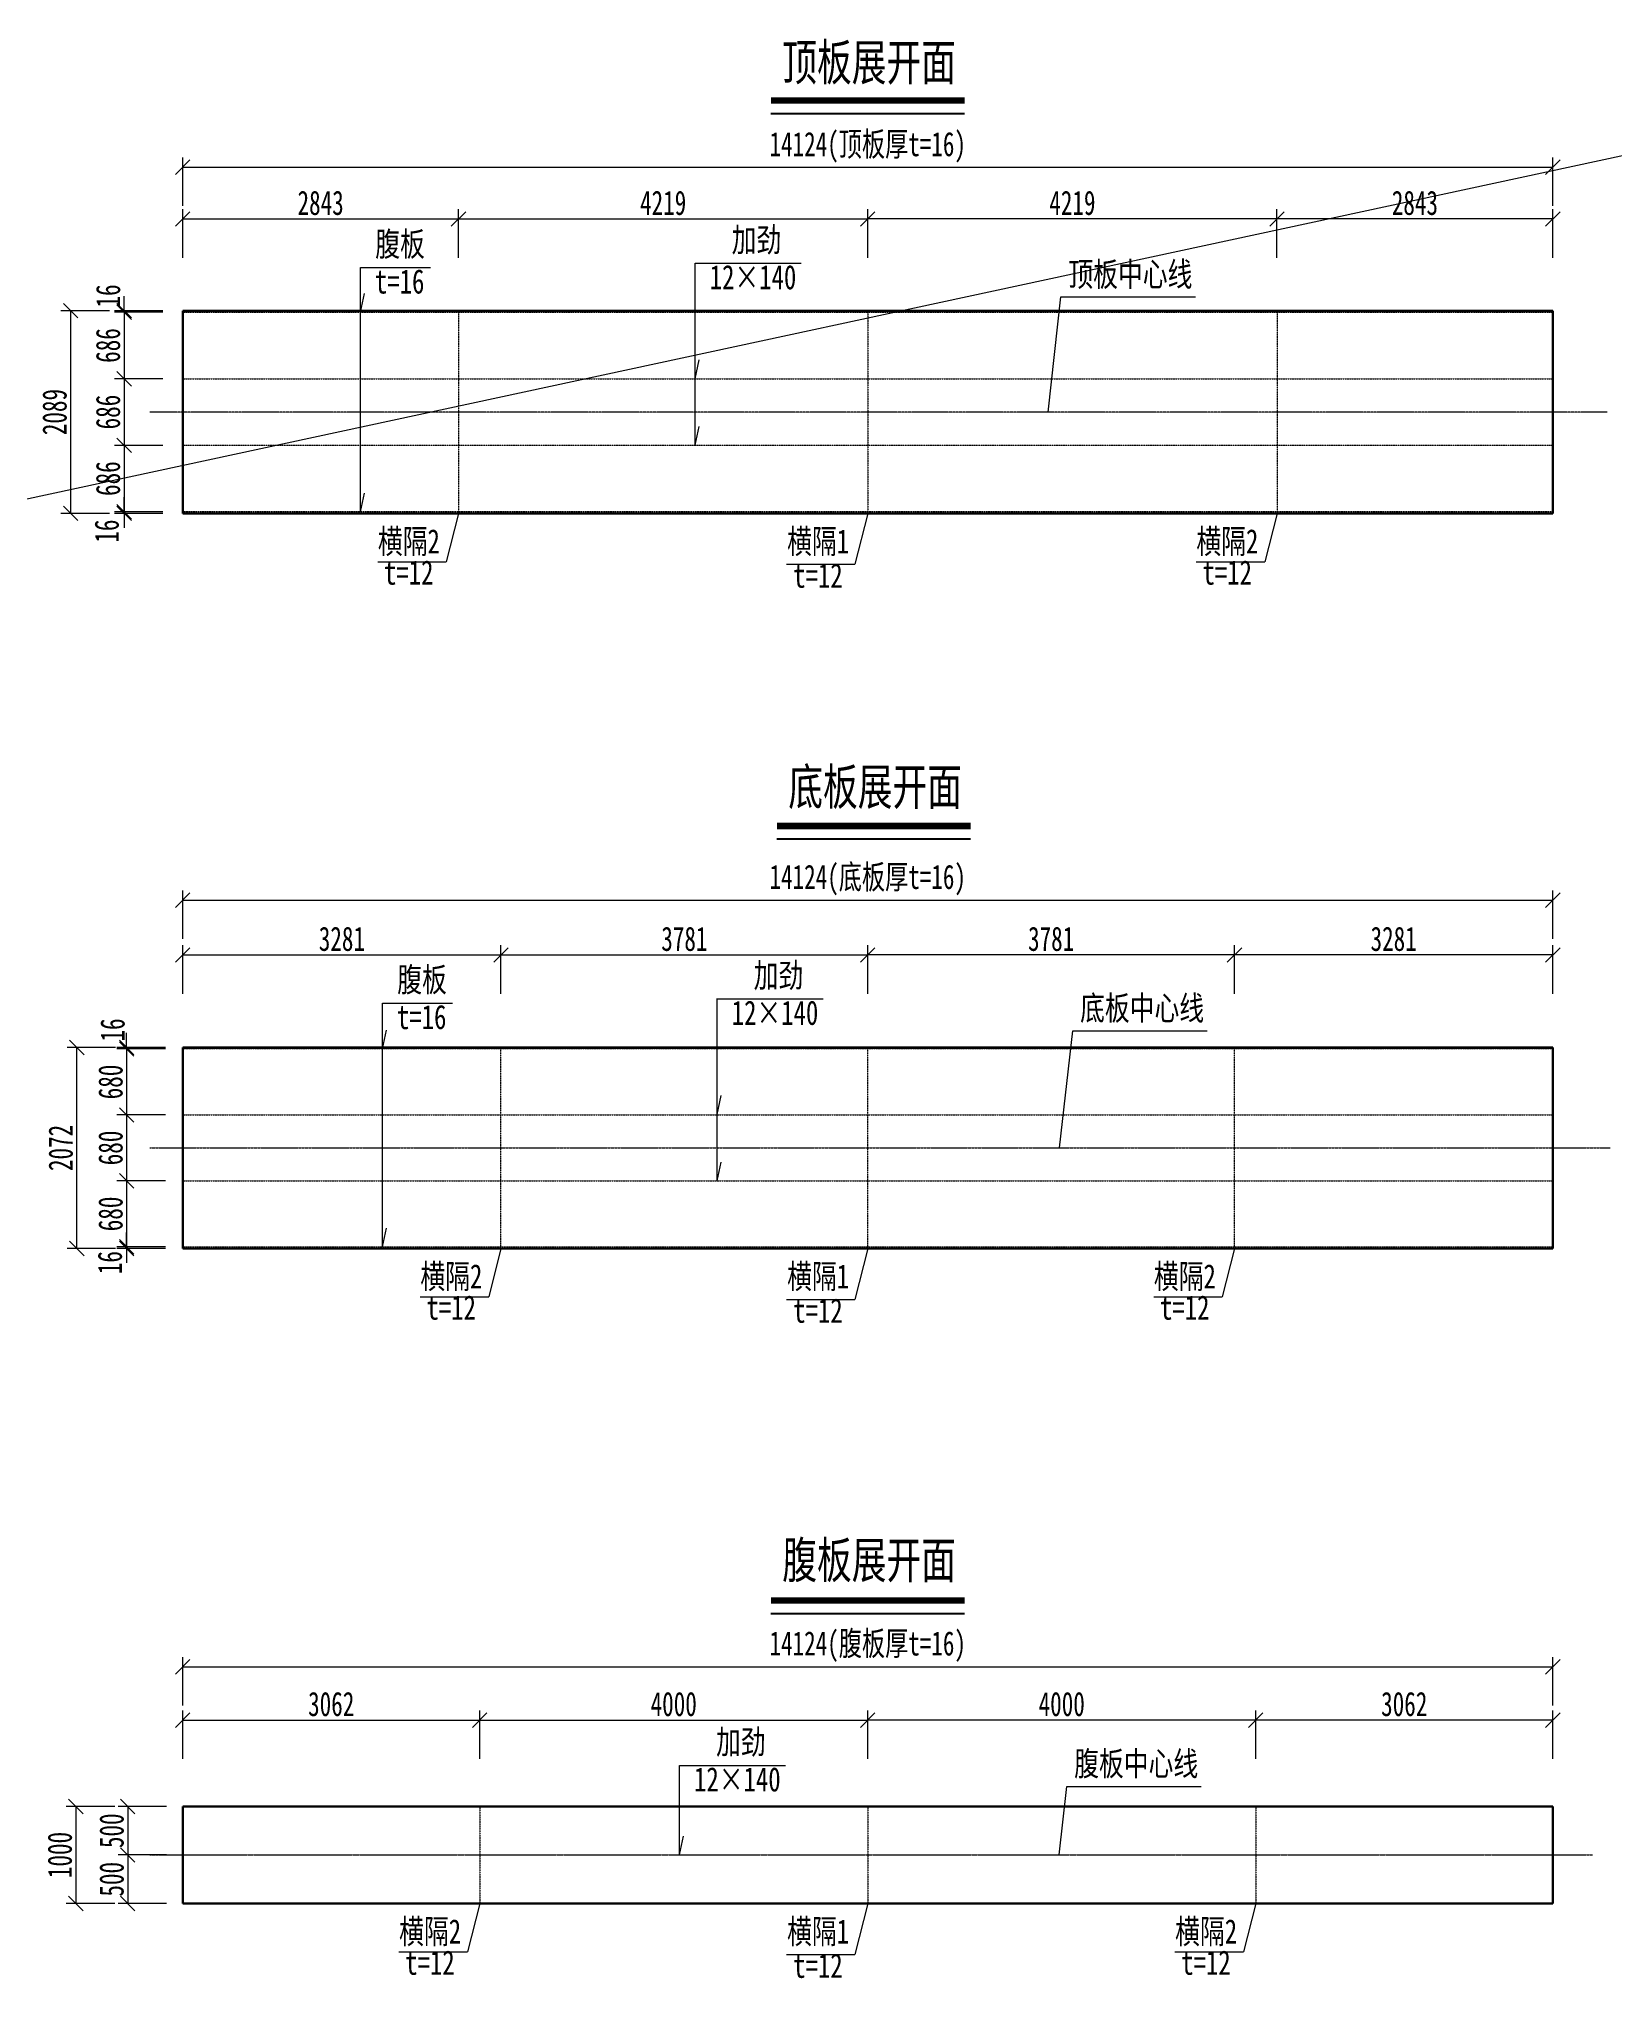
# Model space of a CAD drawing. Header units: millimetres. Extents: x -358959 to 47, y -122282 to 697692.
# Drawn here: x -123466 to -107265, y 120711 to 140701 of the extents above; entities that cross this region are included whole.
import ezdxf
from ezdxf.enums import TextEntityAlignment as Align

# ---------------------------------------------------------------- set-up
doc = ezdxf.new("R2010")
doc.units = ezdxf.units.MM
doc.header["$LTSCALE"] = 2
doc.header["$PDMODE"] = 34
doc.linetypes.add('CENTER2', pattern=[28.575, 19.05, -3.175, 3.175, -3.175])
doc.linetypes.add('DASHED', pattern=[0.75, 0.5, -0.25])
doc.layers.get('Defpoints').update_dxf_attribs({"color": 8, "lineweight": 9})
for name, color, linetype, lineweight in [('中心线', 7, 'CENTER2', 15), ('标注', 4, 'Continuous', 13), ('标注线及字体', 2, 'Continuous', 15), ('桥 构造粗实', 1, 'Continuous', 30), ('虚线', 4, 'DASHED', 15)]:
    doc.layers.add(name, color=color, linetype=linetype, lineweight=lineweight)
doc.styles.add('111', font='仿宋_GB2312.ttf', dxfattribs={"width": 0.7})
doc.styles.add('BM_Anno', font='仿宋_GB2312.ttf', dxfattribs={"width": 0.85})
doc.dimstyles.new('200', dxfattribs={"dimscale": 0, "dimtxt": 2.5, "dimasz": 1.5, "dimexe": 1, "dimexo": 1, "dimgap": 0.4, "dimtad": 1, "dimdec": 0, "dimdsep": 46, "dimtxsty": '111', "dimblk": 'OBLIQUE', "dimcen": 0, "dimclrd": 256, "dimclre": 256, "dimclrt": 256, "dimadec": 4, "dimazin": 0, "dimtfac": 1, "dimtdec": 0, "dimtmove": 2, "dimatfit": 3, "dimfxl": 4, "dimfxlon": 1, "dimtolj": 1, "dimlwd": -1, "dimlwe": -1, "dimarcsym": 0})

msp = doc.modelspace()

# ---------------------------------------------------------------- texts
at = {"layer": '标注', "linetype": 'DASHED', "style": 'BM_Anno', "width": 0.75}
for s, p in [('腹板', (-119997.3, 138385.8)), ('加劲', (-116322.4, 138429.5)), ('12×140', (-116549.1, 138044.5)), ('顶板中心线', (-112851.8, 138074.7)), ('t=16', (-120000.4, 138000.8)), ('横隔2', (-119970.1, 135321.7)), ('横隔1', (-115751.1, 135321.7)), ('横隔2', (-111532.1, 135321.7)), ('t=12', (-119907.2, 135000)), ('t=12', (-115688.2, 134968.5)), ('t=12', (-111469.2, 135000)), ('腹板', (-119770.4, 130803.9)), ('加劲', (-116095.5, 130847.6)), ('t=16', (-119773.5, 130418.8)), ('12×140', (-116322.2, 130462.5)), ('底板中心线', (-112730.8, 130510.8)), ('横隔2', (-119532.1, 127745.4)), ('横隔1', (-115751.1, 127745.4)), ('横隔2', (-111970.1, 127745.4)), ('t=12', (-119469.2, 127423.7)), ('t=12', (-111907.2, 127423.7)), ('t=12', (-115688.2, 127392.2)), ('加劲', (-116483.8, 122946.2)), ('腹板中心线', (-112791.9, 122723)), ('12×140', (-116710.5, 122561.1)), ('横隔2', (-119751.1, 120993.2)), ('横隔1', (-115751.1, 120993.2)), ('横隔2', (-111751.1, 120993.2)), ('t=12', (-119688.2, 120671.5)), ('t=12', (-115688.2, 120640)), ('t=12', (-111688.2, 120671.5))]:
    msp.add_text(s, height=250, dxfattribs=at).set_placement(p, align=Align.BOTTOM_LEFT)
at = {"layer": '标注线及字体', "color": 0, "style": '111', "width": 0.7}
for s, p in [('顶板展开面', (-114905.8, 140465.1)), ('底板展开面', (-114843.7, 132999)), ('腹板展开面', (-114905.8, 125027.8))]:
    msp.add_text(s, height=375, dxfattribs=at).set_placement(p, align=Align.MIDDLE)

# ---------------------------------------------------------------- blocks, each defined once
blk = doc.blocks.new('_Oblique')
at = {"color": 0, "linetype": 'ByBlock', "lineweight": -2}
blk.add_line((-0.5, -0.5), (0.5, 0.5), dxfattribs=at)
blk = doc.blocks.new('*D3859')
at = {"layer": 'Defpoints', "color": 0, "ltscale": 5, "transparency": 16777216}
for p in [(-122586, 137883), (-121982, 137899), (-121982, 137883)]:
    blk.add_point(p, dxfattribs=at)
at = {"layer": '标注', "ltscale": 5, "transparency": 16777216}
for p, q in [((-122586, 137899), (-122586, 138049)), ((-122186, 137899), (-122686, 137899)), ((-122186, 137883), (-122686, 137883)), ((-122586, 137899), (-122586, 137883)), ((-122586, 137883), (-122586, 137733))]:
    blk.add_line(p, q, dxfattribs=at)
at = {"layer": '标注', "ltscale": 5, "transparency": 16777216, "xscale": 150.0000000000001, "yscale": 150.0000000000001, "zscale": 150.0000000000001}
for p, rotation in [((-122586, 137899), 270), ((-122586, 137883), 90)]:
    blk.add_blockref('_Oblique', p, dxfattribs=dict(at, rotation=rotation))
at = {"layer": '标注', "ltscale": 5, "transparency": 16777216, "insert": (-122750, 138051), "char_height": 250, "attachment_point": 5, "rotation": 90, "style": '111'}
blk.add_mtext('\\A1;16', dxfattribs=at)
blk = doc.blocks.new('*D3860')
at = {"layer": 'Defpoints', "color": 0, "ltscale": 5, "transparency": 16777216}
for p in [(-121982, 137883), (-122586, 137197), (-121982, 137197)]:
    blk.add_point(p, dxfattribs=at)
at = {"layer": '标注', "ltscale": 5, "transparency": 16777216}
for p, q in [((-122186, 137883), (-122686, 137883)), ((-122586, 137883), (-122586, 137197)), ((-122186, 137197), (-122686, 137197))]:
    blk.add_line(p, q, dxfattribs=at)
at = {"layer": '标注', "ltscale": 5, "transparency": 16777216, "xscale": 150.0000000000001, "yscale": 150.0000000000001, "zscale": 150.0000000000001}
for p, rotation in [((-122586, 137883), 90), ((-122586, 137197), 270)]:
    blk.add_blockref('_Oblique', p, dxfattribs=dict(at, rotation=rotation))
at = {"layer": '标注', "ltscale": 5, "transparency": 16777216, "insert": (-122751, 137540), "char_height": 250, "attachment_point": 5, "rotation": 90, "style": '111'}
blk.add_mtext('\\A1;686', dxfattribs=at)
blk = doc.blocks.new('*D3861')
at = {"layer": 'Defpoints', "color": 0, "ltscale": 5, "transparency": 16777216}
for p in [(-121982, 137197), (-122586, 136511), (-121982, 136511)]:
    blk.add_point(p, dxfattribs=at)
at = {"layer": '标注', "ltscale": 5, "transparency": 16777216}
for p, q in [((-122186, 137197), (-122686, 137197)), ((-122586, 137197), (-122586, 136511)), ((-122186, 136511), (-122686, 136511))]:
    blk.add_line(p, q, dxfattribs=at)
at = {"layer": '标注', "ltscale": 5, "transparency": 16777216, "xscale": 150.0000000000001, "yscale": 150.0000000000001, "zscale": 150.0000000000001}
for p, rotation in [((-122586, 137197), 90), ((-122586, 136511), 270)]:
    blk.add_blockref('_Oblique', p, dxfattribs=dict(at, rotation=rotation))
at = {"layer": '标注', "ltscale": 5, "transparency": 16777216, "insert": (-122751, 136854), "char_height": 250, "attachment_point": 5, "rotation": 90, "style": '111'}
blk.add_mtext('\\A1;686', dxfattribs=at)
blk = doc.blocks.new('*D3862')
at = {"layer": 'Defpoints', "color": 0, "ltscale": 5, "transparency": 16777216}
for p in [(-121982, 136511), (-122586, 135826), (-121982, 135826)]:
    blk.add_point(p, dxfattribs=at)
at = {"layer": '标注', "ltscale": 5, "transparency": 16777216}
for p, q in [((-122186, 136511), (-122686, 136511)), ((-122586, 136511), (-122586, 135826)), ((-122186, 135826), (-122686, 135826))]:
    blk.add_line(p, q, dxfattribs=at)
at = {"layer": '标注', "ltscale": 5, "transparency": 16777216, "xscale": 150.0000000000001, "yscale": 150.0000000000001, "zscale": 150.0000000000001}
for p, rotation in [((-122586, 136511), 90), ((-122586, 135826), 270)]:
    blk.add_blockref('_Oblique', p, dxfattribs=dict(at, rotation=rotation))
at = {"layer": '标注', "ltscale": 5, "transparency": 16777216, "insert": (-122751, 136168), "char_height": 250, "attachment_point": 5, "rotation": 90, "style": '111'}
blk.add_mtext('\\A1;686', dxfattribs=at)
blk = doc.blocks.new('*D3863')
at = {"layer": 'Defpoints', "color": 0, "ltscale": 5, "transparency": 16777216}
for p in [(-122586, 135810), (-121982, 135826), (-121982, 135810)]:
    blk.add_point(p, dxfattribs=at)
at = {"layer": '标注', "ltscale": 5, "transparency": 16777216}
for p, q in [((-122586, 135826), (-122586, 135976)), ((-122186, 135826), (-122686, 135826)), ((-122186, 135810), (-122686, 135810)), ((-122586, 135826), (-122586, 135810)), ((-122586, 135810), (-122586, 135660))]:
    blk.add_line(p, q, dxfattribs=at)
at = {"layer": '标注', "ltscale": 5, "transparency": 16777216, "xscale": 150.0000000000001, "yscale": 150.0000000000001, "zscale": 150.0000000000001}
for p, rotation in [((-122586, 135826), 270), ((-122586, 135810), 90)]:
    blk.add_blockref('_Oblique', p, dxfattribs=dict(at, rotation=rotation))
at = {"layer": '标注', "ltscale": 5, "transparency": 16777216, "insert": (-122764, 135627), "char_height": 250, "attachment_point": 5, "rotation": 90, "style": '111'}
blk.add_mtext('\\A1;16', dxfattribs=at)
blk = doc.blocks.new('*D3864')
at = {"layer": 'Defpoints', "color": 0, "ltscale": 5, "transparency": 16777216}
for p in [(-121982, 137899), (-123137, 135810), (-121982, 135810)]:
    blk.add_point(p, dxfattribs=at)
at = {"layer": '标注', "ltscale": 5, "transparency": 16777216}
for p, q in [((-122737, 137899), (-123237, 137899)), ((-123137, 137899), (-123137, 135810)), ((-122737, 135810), (-123237, 135810))]:
    blk.add_line(p, q, dxfattribs=at)
at = {"layer": '标注', "ltscale": 5, "transparency": 16777216, "xscale": 150.0000000000001, "yscale": 150.0000000000001, "zscale": 150.0000000000001}
for p, rotation in [((-123137, 137899), 90), ((-123137, 135810), 270)]:
    blk.add_blockref('_Oblique', p, dxfattribs=dict(at, rotation=rotation))
at = {"layer": '标注', "ltscale": 5, "transparency": 16777216, "insert": (-123302, 136854), "char_height": 250, "attachment_point": 5, "rotation": 90, "style": '111'}
blk.add_mtext('\\A1;2089', dxfattribs=at)
blk = doc.blocks.new('*D3865')
at = {"layer": 'Defpoints', "color": 0, "ltscale": 5, "transparency": 16777216}
for p in [(-119139, 138844), (-121982, 137899), (-119139, 137899)]:
    blk.add_point(p, dxfattribs=at)
at = {"layer": '标注', "ltscale": 5, "transparency": 16777216}
for p, q in [((-121982, 138444), (-121982, 138944)), ((-119139, 138444), (-119139, 138944)), ((-121982, 138844), (-119139, 138844))]:
    blk.add_line(p, q, dxfattribs=at)
at = {"layer": '标注', "ltscale": 5, "transparency": 16777216, "xscale": 150.0000000000001, "yscale": 150.0000000000001, "zscale": 150.0000000000001, "rotation": 180}
blk.add_blockref('_Oblique', (-121982, 138844), dxfattribs=at)
at = {"layer": '标注', "ltscale": 5, "transparency": 16777216, "xscale": 150.0000000000001, "yscale": 150.0000000000001, "zscale": 150.0000000000001}
blk.add_blockref('_Oblique', (-119139, 138844), dxfattribs=at)
at = {"layer": '标注', "ltscale": 5, "transparency": 16777216, "insert": (-120560, 139009), "char_height": 250, "attachment_point": 5, "style": '111'}
blk.add_mtext('\\A1;2843', dxfattribs=at)
blk = doc.blocks.new('*D3866')
at = {"layer": 'Defpoints', "color": 0, "ltscale": 5, "transparency": 16777216}
for p in [(-114920, 138844), (-119139, 137763), (-114920, 137899)]:
    blk.add_point(p, dxfattribs=at)
at = {"layer": '标注', "ltscale": 5, "transparency": 16777216}
for p, q in [((-119139, 138444), (-119139, 138944)), ((-114920, 138444), (-114920, 138944)), ((-119139, 138844), (-114920, 138844))]:
    blk.add_line(p, q, dxfattribs=at)
at = {"layer": '标注', "ltscale": 5, "transparency": 16777216, "xscale": 150.0000000000001, "yscale": 150.0000000000001, "zscale": 150.0000000000001, "rotation": 180}
blk.add_blockref('_Oblique', (-119139, 138844), dxfattribs=at)
at = {"layer": '标注', "ltscale": 5, "transparency": 16777216, "xscale": 150.0000000000001, "yscale": 150.0000000000001, "zscale": 150.0000000000001}
blk.add_blockref('_Oblique', (-114920, 138844), dxfattribs=at)
at = {"layer": '标注', "ltscale": 5, "transparency": 16777216, "insert": (-117029, 139009), "char_height": 250, "attachment_point": 5, "style": '111'}
blk.add_mtext('\\A1;4219', dxfattribs=at)
blk = doc.blocks.new('*D3709')
at = {"layer": 'Defpoints', "color": 0, "ltscale": 5, "transparency": 16777216}
for p in [(-110701, 138844), (-110701, 137446), (-107858, 137411)]:
    blk.add_point(p, dxfattribs=at)
at = {"layer": '标注', "ltscale": 5, "transparency": 16777216}
for p, q in [((-110701, 138444), (-110701, 138944)), ((-107858, 138444), (-107858, 138944)), ((-107858, 138844), (-110701, 138844))]:
    blk.add_line(p, q, dxfattribs=at)
at = {"layer": '标注', "ltscale": 5, "transparency": 16777216, "xscale": 150.0000000000001, "yscale": 150.0000000000001, "zscale": 150.0000000000001, "rotation": 180}
blk.add_blockref('_Oblique', (-110701, 138844), dxfattribs=at)
at = {"layer": '标注', "ltscale": 5, "transparency": 16777216, "xscale": 150.0000000000001, "yscale": 150.0000000000001, "zscale": 150.0000000000001}
blk.add_blockref('_Oblique', (-107858, 138844), dxfattribs=at)
at = {"layer": '标注', "ltscale": 5, "transparency": 16777216, "insert": (-109279, 139009), "char_height": 250, "attachment_point": 5, "style": '111'}
blk.add_mtext('\\A1;2843', dxfattribs=at)
blk = doc.blocks.new('*D3710')
at = {"layer": 'Defpoints', "color": 0, "ltscale": 5, "transparency": 16777216}
for p in [(-114920, 138844), (-114920, 137570), (-110701, 137446)]:
    blk.add_point(p, dxfattribs=at)
at = {"layer": '标注', "ltscale": 5, "transparency": 16777216}
for p, q in [((-114920, 138444), (-114920, 138944)), ((-110701, 138444), (-110701, 138944)), ((-110701, 138844), (-114920, 138844))]:
    blk.add_line(p, q, dxfattribs=at)
at = {"layer": '标注', "ltscale": 5, "transparency": 16777216, "xscale": 150.0000000000001, "yscale": 150.0000000000001, "zscale": 150.0000000000001, "rotation": 180}
blk.add_blockref('_Oblique', (-114920, 138844), dxfattribs=at)
at = {"layer": '标注', "ltscale": 5, "transparency": 16777216, "xscale": 150.0000000000001, "yscale": 150.0000000000001, "zscale": 150.0000000000001}
blk.add_blockref('_Oblique', (-110701, 138844), dxfattribs=at)
at = {"layer": '标注', "ltscale": 5, "transparency": 16777216, "insert": (-112810, 139009), "char_height": 250, "attachment_point": 5, "style": '111'}
blk.add_mtext('\\A1;4219', dxfattribs=at)
blk = doc.blocks.new('*D3867')
at = {"layer": 'Defpoints', "color": 0, "ltscale": 5, "transparency": 16777216}
for p in [(-107858, 139379), (-121982, 137899), (-107858, 137899)]:
    blk.add_point(p, dxfattribs=at)
at = {"layer": '标注', "ltscale": 5, "transparency": 16777216}
for p, q in [((-121982, 138979), (-121982, 139479)), ((-121982, 139379), (-107858, 139379)), ((-107858, 138979), (-107858, 139479))]:
    blk.add_line(p, q, dxfattribs=at)
at = {"layer": '标注', "ltscale": 5, "transparency": 16777216, "xscale": 150.0000000000001, "yscale": 150.0000000000001, "zscale": 150.0000000000001, "rotation": 180}
blk.add_blockref('_Oblique', (-121982, 139379), dxfattribs=at)
at = {"layer": '标注', "ltscale": 5, "transparency": 16777216, "xscale": 150.0000000000001, "yscale": 150.0000000000001, "zscale": 150.0000000000001}
blk.add_blockref('_Oblique', (-107858, 139379), dxfattribs=at)
at = {"layer": '标注', "ltscale": 5, "transparency": 16777216, "insert": (-114920, 139583), "char_height": 250, "attachment_point": 5, "style": '111'}
blk.add_mtext('\\A1;14124(顶板厚t=16)', dxfattribs=at)
blk = doc.blocks.new('*D3868')
at = {"layer": 'Defpoints', "color": 0, "ltscale": 5, "transparency": 16777216}
for p in [(-122560, 130305), (-121982, 130305), (-121982, 130289)]:
    blk.add_point(p, dxfattribs=at)
at = {"layer": '标注', "ltscale": 5, "transparency": 16777216}
for p, q in [((-122560, 130305), (-122560, 130455)), ((-122160, 130305), (-122660, 130305)), ((-122160, 130289), (-122660, 130289)), ((-122560, 130289), (-122560, 130305)), ((-122560, 130289), (-122560, 130139))]:
    blk.add_line(p, q, dxfattribs=at)
at = {"layer": '标注', "ltscale": 5, "transparency": 16777216, "xscale": 150.0000000000001, "yscale": 150.0000000000001, "zscale": 150.0000000000001}
for p, rotation in [((-122560, 130305), 270), ((-122560, 130289), 90)]:
    blk.add_blockref('_Oblique', p, dxfattribs=dict(at, rotation=rotation))
at = {"layer": '标注', "ltscale": 5, "transparency": 16777216, "insert": (-122704, 130485), "char_height": 250, "attachment_point": 5, "rotation": 90, "style": '111'}
blk.add_mtext('\\A1;16', dxfattribs=at)
blk = doc.blocks.new('*D3869')
at = {"layer": 'Defpoints', "color": 0, "ltscale": 5, "transparency": 16777216}
for p in [(-121982, 130289), (-122560, 129609), (-121982, 129609)]:
    blk.add_point(p, dxfattribs=at)
at = {"layer": '标注', "ltscale": 5, "transparency": 16777216}
for p, q in [((-122160, 130289), (-122660, 130289)), ((-122560, 130289), (-122560, 129609)), ((-122160, 129609), (-122660, 129609))]:
    blk.add_line(p, q, dxfattribs=at)
at = {"layer": '标注', "ltscale": 5, "transparency": 16777216, "xscale": 150.0000000000001, "yscale": 150.0000000000001, "zscale": 150.0000000000001}
for p, rotation in [((-122560, 130289), 90), ((-122560, 129609), 270)]:
    blk.add_blockref('_Oblique', p, dxfattribs=dict(at, rotation=rotation))
at = {"layer": '标注', "ltscale": 5, "transparency": 16777216, "insert": (-122725, 129949), "char_height": 250, "attachment_point": 5, "rotation": 90, "style": '111'}
blk.add_mtext('\\A1;680', dxfattribs=at)
blk = doc.blocks.new('*D3870')
at = {"layer": 'Defpoints', "color": 0, "ltscale": 5, "transparency": 16777216}
for p in [(-121982, 129609), (-122560, 128929), (-121982, 128929)]:
    blk.add_point(p, dxfattribs=at)
at = {"layer": '标注', "ltscale": 5, "transparency": 16777216}
for p, q in [((-122160, 129609), (-122660, 129609)), ((-122560, 129609), (-122560, 128929)), ((-122160, 128929), (-122660, 128929))]:
    blk.add_line(p, q, dxfattribs=at)
at = {"layer": '标注', "ltscale": 5, "transparency": 16777216, "xscale": 150.0000000000001, "yscale": 150.0000000000001, "zscale": 150.0000000000001}
for p, rotation in [((-122560, 129609), 90), ((-122560, 128929), 270)]:
    blk.add_blockref('_Oblique', p, dxfattribs=dict(at, rotation=rotation))
at = {"layer": '标注', "ltscale": 5, "transparency": 16777216, "insert": (-122725, 129269), "char_height": 250, "attachment_point": 5, "rotation": 90, "style": '111'}
blk.add_mtext('\\A1;680', dxfattribs=at)
blk = doc.blocks.new('*D3871')
at = {"layer": 'Defpoints', "color": 0, "ltscale": 5, "transparency": 16777216}
for p in [(-121982, 128929), (-122560, 128249), (-121982, 128249)]:
    blk.add_point(p, dxfattribs=at)
at = {"layer": '标注', "ltscale": 5, "transparency": 16777216}
for p, q in [((-122160, 128929), (-122660, 128929)), ((-122560, 128929), (-122560, 128249)), ((-122160, 128249), (-122660, 128249))]:
    blk.add_line(p, q, dxfattribs=at)
at = {"layer": '标注', "ltscale": 5, "transparency": 16777216, "xscale": 150.0000000000001, "yscale": 150.0000000000001, "zscale": 150.0000000000001}
for p, rotation in [((-122560, 128929), 90), ((-122560, 128249), 270)]:
    blk.add_blockref('_Oblique', p, dxfattribs=dict(at, rotation=rotation))
at = {"layer": '标注', "ltscale": 5, "transparency": 16777216, "insert": (-122725, 128589), "char_height": 250, "attachment_point": 5, "rotation": 90, "style": '111'}
blk.add_mtext('\\A1;680', dxfattribs=at)
blk = doc.blocks.new('*D3872')
at = {"layer": 'Defpoints', "color": 0, "ltscale": 5, "transparency": 16777216}
for p in [(-122560, 128233), (-121982, 128249), (-121982, 128233)]:
    blk.add_point(p, dxfattribs=at)
at = {"layer": '标注', "ltscale": 5, "transparency": 16777216}
for p, q in [((-122560, 128249), (-122560, 128399)), ((-122160, 128249), (-122660, 128249)), ((-122160, 128233), (-122660, 128233)), ((-122560, 128249), (-122560, 128233)), ((-122560, 128233), (-122560, 128083))]:
    blk.add_line(p, q, dxfattribs=at)
at = {"layer": '标注', "ltscale": 5, "transparency": 16777216, "xscale": 150.0000000000001, "yscale": 150.0000000000001, "zscale": 150.0000000000001}
for p, rotation in [((-122560, 128249), 270), ((-122560, 128233), 90)]:
    blk.add_blockref('_Oblique', p, dxfattribs=dict(at, rotation=rotation))
at = {"layer": '标注', "ltscale": 5, "transparency": 16777216, "insert": (-122731, 128087), "char_height": 250, "attachment_point": 5, "rotation": 90, "style": '111'}
blk.add_mtext('\\A1;16', dxfattribs=at)
blk = doc.blocks.new('*D3873')
at = {"layer": 'Defpoints', "color": 0, "ltscale": 5, "transparency": 16777216}
for p in [(-123074, 130305), (-121982, 130305), (-121982, 128233)]:
    blk.add_point(p, dxfattribs=at)
at = {"layer": '标注', "ltscale": 5, "transparency": 16777216}
for p, q in [((-122674, 130305), (-123174, 130305)), ((-123074, 128233), (-123074, 130305)), ((-122674, 128233), (-123174, 128233))]:
    blk.add_line(p, q, dxfattribs=at)
at = {"layer": '标注', "ltscale": 5, "transparency": 16777216, "xscale": 150.0000000000001, "yscale": 150.0000000000001, "zscale": 150.0000000000001}
for p, rotation in [((-123074, 130305), 90), ((-123074, 128233), 270)]:
    blk.add_blockref('_Oblique', p, dxfattribs=dict(at, rotation=rotation))
at = {"layer": '标注', "ltscale": 5, "transparency": 16777216, "insert": (-123239, 129269), "char_height": 250, "attachment_point": 5, "rotation": 90, "style": '111'}
blk.add_mtext('\\A1;2072', dxfattribs=at)
blk = doc.blocks.new('*D3874')
at = {"layer": 'Defpoints', "color": 0, "ltscale": 5, "transparency": 16777216}
for p in [(-118701, 131258), (-121982, 130305), (-118701, 130305)]:
    blk.add_point(p, dxfattribs=at)
at = {"layer": '标注', "ltscale": 5, "transparency": 16777216}
for p, q in [((-121982, 130858), (-121982, 131358)), ((-118701, 130858), (-118701, 131358)), ((-121982, 131258), (-118701, 131258))]:
    blk.add_line(p, q, dxfattribs=at)
at = {"layer": '标注', "ltscale": 5, "transparency": 16777216, "xscale": 150.0000000000001, "yscale": 150.0000000000001, "zscale": 150.0000000000001, "rotation": 180}
blk.add_blockref('_Oblique', (-121982, 131258), dxfattribs=at)
at = {"layer": '标注', "ltscale": 5, "transparency": 16777216, "xscale": 150.0000000000001, "yscale": 150.0000000000001, "zscale": 150.0000000000001}
blk.add_blockref('_Oblique', (-118701, 131258), dxfattribs=at)
at = {"layer": '标注', "ltscale": 5, "transparency": 16777216, "insert": (-120341, 131423), "char_height": 250, "attachment_point": 5, "style": '111'}
blk.add_mtext('\\A1;3281', dxfattribs=at)
blk = doc.blocks.new('*D3875')
at = {"layer": 'Defpoints', "color": 0, "ltscale": 5, "transparency": 16777216}
for p in [(-107858, 131823), (-121982, 130305), (-107858, 130305)]:
    blk.add_point(p, dxfattribs=at)
at = {"layer": '标注', "ltscale": 5, "transparency": 16777216}
for p, q in [((-121982, 131423), (-121982, 131923)), ((-121982, 131823), (-107858, 131823)), ((-107858, 131423), (-107858, 131923))]:
    blk.add_line(p, q, dxfattribs=at)
at = {"layer": '标注', "ltscale": 5, "transparency": 16777216, "xscale": 150.0000000000001, "yscale": 150.0000000000001, "zscale": 150.0000000000001, "rotation": 180}
blk.add_blockref('_Oblique', (-121982, 131823), dxfattribs=at)
at = {"layer": '标注', "ltscale": 5, "transparency": 16777216, "xscale": 150.0000000000001, "yscale": 150.0000000000001, "zscale": 150.0000000000001}
blk.add_blockref('_Oblique', (-107858, 131823), dxfattribs=at)
at = {"layer": '标注', "ltscale": 5, "transparency": 16777216, "insert": (-114920, 132030), "char_height": 250, "attachment_point": 5, "style": '111'}
blk.add_mtext('\\A1;14124(底板厚t=16)', dxfattribs=at)
blk = doc.blocks.new('*D3711')
at = {"layer": 'Defpoints', "color": 0, "ltscale": 5, "transparency": 16777216}
for p in [(-114920, 131258), (-118701, 130024), (-114920, 129957)]:
    blk.add_point(p, dxfattribs=at)
at = {"layer": '标注', "ltscale": 5, "transparency": 16777216}
for p, q in [((-118701, 130858), (-118701, 131358)), ((-114920, 130858), (-114920, 131358)), ((-118701, 131258), (-114920, 131258))]:
    blk.add_line(p, q, dxfattribs=at)
at = {"layer": '标注', "ltscale": 5, "transparency": 16777216, "xscale": 150.0000000000001, "yscale": 150.0000000000001, "zscale": 150.0000000000001, "rotation": 180}
blk.add_blockref('_Oblique', (-118701, 131258), dxfattribs=at)
at = {"layer": '标注', "ltscale": 5, "transparency": 16777216, "xscale": 150.0000000000001, "yscale": 150.0000000000001, "zscale": 150.0000000000001}
blk.add_blockref('_Oblique', (-114920, 131258), dxfattribs=at)
at = {"layer": '标注', "ltscale": 5, "transparency": 16777216, "insert": (-116810, 131423), "char_height": 250, "attachment_point": 5, "style": '111'}
blk.add_mtext('\\A1;3781', dxfattribs=at)
blk = doc.blocks.new('*D3712')
at = {"layer": 'Defpoints', "color": 0, "ltscale": 5, "transparency": 16777216}
for p in [(-111139, 131258), (-111139, 129846), (-107858, 129820)]:
    blk.add_point(p, dxfattribs=at)
at = {"layer": '标注', "ltscale": 5, "transparency": 16777216}
for p, q in [((-111139, 130858), (-111139, 131358)), ((-107858, 130858), (-107858, 131358)), ((-107858, 131258), (-111139, 131258))]:
    blk.add_line(p, q, dxfattribs=at)
at = {"layer": '标注', "ltscale": 5, "transparency": 16777216, "xscale": 150.0000000000001, "yscale": 150.0000000000001, "zscale": 150.0000000000001, "rotation": 180}
blk.add_blockref('_Oblique', (-111139, 131258), dxfattribs=at)
at = {"layer": '标注', "ltscale": 5, "transparency": 16777216, "xscale": 150.0000000000001, "yscale": 150.0000000000001, "zscale": 150.0000000000001}
blk.add_blockref('_Oblique', (-107858, 131258), dxfattribs=at)
at = {"layer": '标注', "ltscale": 5, "transparency": 16777216, "insert": (-109498, 131423), "char_height": 250, "attachment_point": 5, "style": '111'}
blk.add_mtext('\\A1;3281', dxfattribs=at)
blk = doc.blocks.new('*D3713')
at = {"layer": 'Defpoints', "color": 0, "ltscale": 5, "transparency": 16777216}
for p in [(-114920, 131258), (-114920, 129842), (-111139, 129846)]:
    blk.add_point(p, dxfattribs=at)
at = {"layer": '标注', "ltscale": 5, "transparency": 16777216}
for p, q in [((-114920, 130858), (-114920, 131358)), ((-111139, 130858), (-111139, 131358)), ((-111139, 131258), (-114920, 131258))]:
    blk.add_line(p, q, dxfattribs=at)
at = {"layer": '标注', "ltscale": 5, "transparency": 16777216, "xscale": 150.0000000000001, "yscale": 150.0000000000001, "zscale": 150.0000000000001, "rotation": 180}
blk.add_blockref('_Oblique', (-114920, 131258), dxfattribs=at)
at = {"layer": '标注', "ltscale": 5, "transparency": 16777216, "xscale": 150.0000000000001, "yscale": 150.0000000000001, "zscale": 150.0000000000001}
blk.add_blockref('_Oblique', (-111139, 131258), dxfattribs=at)
at = {"layer": '标注', "ltscale": 5, "transparency": 16777216, "insert": (-113029, 131423), "char_height": 250, "attachment_point": 5, "style": '111'}
blk.add_mtext('\\A1;3781', dxfattribs=at)
blk = doc.blocks.new('*D3876')
at = {"layer": 'Defpoints', "color": 0, "ltscale": 5, "transparency": 16777216}
for p in [(-121982, 122481), (-122549, 121981), (-121982, 121981)]:
    blk.add_point(p, dxfattribs=at)
at = {"layer": '标注', "ltscale": 5, "transparency": 16777216}
for p, q in [((-122149, 122481), (-122649, 122481)), ((-122549, 122481), (-122549, 121981)), ((-122149, 121981), (-122649, 121981))]:
    blk.add_line(p, q, dxfattribs=at)
at = {"layer": '标注', "ltscale": 5, "transparency": 16777216, "xscale": 150.0000000000001, "yscale": 150.0000000000001, "zscale": 150.0000000000001}
for p, rotation in [((-122549, 122481), 90), ((-122549, 121981), 270)]:
    blk.add_blockref('_Oblique', p, dxfattribs=dict(at, rotation=rotation))
at = {"layer": '标注', "ltscale": 5, "transparency": 16777216, "insert": (-122714, 122231), "char_height": 250, "attachment_point": 5, "rotation": 90, "style": '111'}
blk.add_mtext('\\A1;500', dxfattribs=at)
blk = doc.blocks.new('*D3877')
at = {"layer": 'Defpoints', "color": 0, "ltscale": 5, "transparency": 16777216}
for p in [(-121982, 121981), (-122549, 121481), (-121982, 121481)]:
    blk.add_point(p, dxfattribs=at)
at = {"layer": '标注', "ltscale": 5, "transparency": 16777216}
for p, q in [((-122149, 121981), (-122649, 121981)), ((-122549, 121981), (-122549, 121481)), ((-122149, 121481), (-122649, 121481))]:
    blk.add_line(p, q, dxfattribs=at)
at = {"layer": '标注', "ltscale": 5, "transparency": 16777216, "xscale": 150.0000000000001, "yscale": 150.0000000000001, "zscale": 150.0000000000001}
for p, rotation in [((-122549, 121981), 90), ((-122549, 121481), 270)]:
    blk.add_blockref('_Oblique', p, dxfattribs=dict(at, rotation=rotation))
at = {"layer": '标注', "ltscale": 5, "transparency": 16777216, "insert": (-122714, 121731), "char_height": 250, "attachment_point": 5, "rotation": 90, "style": '111'}
blk.add_mtext('\\A1;500', dxfattribs=at)
blk = doc.blocks.new('*D3878')
at = {"layer": 'Defpoints', "color": 0, "ltscale": 5, "transparency": 16777216}
for p in [(-121982, 122481), (-123083, 121481), (-121982, 121481)]:
    blk.add_point(p, dxfattribs=at)
at = {"layer": '标注', "ltscale": 5, "transparency": 16777216}
for p, q in [((-122683, 122481), (-123183, 122481)), ((-123083, 122481), (-123083, 121481)), ((-122683, 121481), (-123183, 121481))]:
    blk.add_line(p, q, dxfattribs=at)
at = {"layer": '标注', "ltscale": 5, "transparency": 16777216, "xscale": 150.0000000000001, "yscale": 150.0000000000001, "zscale": 150.0000000000001}
for p, rotation in [((-123083, 122481), 90), ((-123083, 121481), 270)]:
    blk.add_blockref('_Oblique', p, dxfattribs=dict(at, rotation=rotation))
at = {"layer": '标注', "ltscale": 5, "transparency": 16777216, "insert": (-123248, 121981), "char_height": 250, "attachment_point": 5, "rotation": 90, "style": '111'}
blk.add_mtext('\\A1;1000', dxfattribs=at)
blk = doc.blocks.new('*D3879')
at = {"layer": 'Defpoints', "color": 0, "ltscale": 5, "transparency": 16777216}
for p in [(-118920, 123371), (-121982, 122481), (-118920, 122481)]:
    blk.add_point(p, dxfattribs=at)
at = {"layer": '标注', "ltscale": 5, "transparency": 16777216}
for p, q in [((-121982, 122971), (-121982, 123471)), ((-121982, 123371), (-118920, 123371)), ((-118920, 122971), (-118920, 123471))]:
    blk.add_line(p, q, dxfattribs=at)
at = {"layer": '标注', "ltscale": 5, "transparency": 16777216, "xscale": 150.0000000000001, "yscale": 150.0000000000001, "zscale": 150.0000000000001, "rotation": 180}
blk.add_blockref('_Oblique', (-121982, 123371), dxfattribs=at)
at = {"layer": '标注', "ltscale": 5, "transparency": 16777216, "xscale": 150.0000000000001, "yscale": 150.0000000000001, "zscale": 150.0000000000001}
blk.add_blockref('_Oblique', (-118920, 123371), dxfattribs=at)
at = {"layer": '标注', "ltscale": 5, "transparency": 16777216, "insert": (-120451, 123536), "char_height": 250, "attachment_point": 5, "style": '111'}
blk.add_mtext('\\A1;3062', dxfattribs=at)
blk = doc.blocks.new('*D3714')
at = {"layer": 'Defpoints', "color": 0, "ltscale": 5, "transparency": 16777216}
for p in [(-114920, 123371), (-118920, 122204), (-114920, 122211)]:
    blk.add_point(p, dxfattribs=at)
at = {"layer": '标注', "ltscale": 5, "transparency": 16777216}
for p, q in [((-118920, 122971), (-118920, 123471)), ((-118920, 123371), (-114920, 123371)), ((-114920, 122971), (-114920, 123471))]:
    blk.add_line(p, q, dxfattribs=at)
at = {"layer": '标注', "ltscale": 5, "transparency": 16777216, "xscale": 150.0000000000001, "yscale": 150.0000000000001, "zscale": 150.0000000000001, "rotation": 180}
blk.add_blockref('_Oblique', (-118920, 123371), dxfattribs=at)
at = {"layer": '标注', "ltscale": 5, "transparency": 16777216, "xscale": 150.0000000000001, "yscale": 150.0000000000001, "zscale": 150.0000000000001}
blk.add_blockref('_Oblique', (-114920, 123371), dxfattribs=at)
at = {"layer": '标注', "ltscale": 5, "transparency": 16777216, "insert": (-116920, 123536), "char_height": 250, "attachment_point": 5, "style": '111'}
blk.add_mtext('\\A1;4000', dxfattribs=at)
blk = doc.blocks.new('*D3715')
at = {"layer": 'Defpoints', "color": 0, "ltscale": 5, "transparency": 16777216}
for p in [(-107858, 123921), (-121982, 122481), (-107858, 122481)]:
    blk.add_point(p, dxfattribs=at)
at = {"layer": '标注', "ltscale": 5, "transparency": 16777216}
for p, q in [((-121982, 123521), (-121982, 124021)), ((-107858, 123521), (-107858, 124021)), ((-121982, 123921), (-107858, 123921))]:
    blk.add_line(p, q, dxfattribs=at)
at = {"layer": '标注', "ltscale": 5, "transparency": 16777216, "xscale": 150.0000000000001, "yscale": 150.0000000000001, "zscale": 150.0000000000001, "rotation": 180}
blk.add_blockref('_Oblique', (-121982, 123921), dxfattribs=at)
at = {"layer": '标注', "ltscale": 5, "transparency": 16777216, "xscale": 150.0000000000001, "yscale": 150.0000000000001, "zscale": 150.0000000000001}
blk.add_blockref('_Oblique', (-107858, 123921), dxfattribs=at)
at = {"layer": '标注', "ltscale": 5, "transparency": 16777216, "insert": (-114920, 124129), "char_height": 250, "attachment_point": 5, "style": '111'}
blk.add_mtext('\\A1;14124(腹板厚t=16)', dxfattribs=at)
blk = doc.blocks.new('*D3716')
at = {"layer": 'Defpoints', "color": 0, "ltscale": 5, "transparency": 16777216}
for p in [(-110920, 123371), (-110920, 122241), (-107858, 122309)]:
    blk.add_point(p, dxfattribs=at)
at = {"layer": '标注', "ltscale": 5, "transparency": 16777216}
for p, q in [((-110920, 122971), (-110920, 123471)), ((-107858, 123371), (-110920, 123371)), ((-107858, 122971), (-107858, 123471))]:
    blk.add_line(p, q, dxfattribs=at)
at = {"layer": '标注', "ltscale": 5, "transparency": 16777216, "xscale": 150.0000000000001, "yscale": 150.0000000000001, "zscale": 150.0000000000001, "rotation": 180}
blk.add_blockref('_Oblique', (-110920, 123371), dxfattribs=at)
at = {"layer": '标注', "ltscale": 5, "transparency": 16777216, "xscale": 150.0000000000001, "yscale": 150.0000000000001, "zscale": 150.0000000000001}
blk.add_blockref('_Oblique', (-107858, 123371), dxfattribs=at)
at = {"layer": '标注', "ltscale": 5, "transparency": 16777216, "insert": (-109389, 123536), "char_height": 250, "attachment_point": 5, "style": '111'}
blk.add_mtext('\\A1;3062', dxfattribs=at)
blk = doc.blocks.new('*D3717')
at = {"layer": 'Defpoints', "color": 0, "ltscale": 5, "transparency": 16777216}
for p in [(-114920, 123371), (-114920, 122211), (-110920, 122241)]:
    blk.add_point(p, dxfattribs=at)
at = {"layer": '标注', "ltscale": 5, "transparency": 16777216}
for p, q in [((-114920, 122971), (-114920, 123471)), ((-110920, 123371), (-114920, 123371)), ((-110920, 122971), (-110920, 123471))]:
    blk.add_line(p, q, dxfattribs=at)
at = {"layer": '标注', "ltscale": 5, "transparency": 16777216, "xscale": 150.0000000000001, "yscale": 150.0000000000001, "zscale": 150.0000000000001, "rotation": 180}
blk.add_blockref('_Oblique', (-114920, 123371), dxfattribs=at)
at = {"layer": '标注', "ltscale": 5, "transparency": 16777216, "xscale": 150.0000000000001, "yscale": 150.0000000000001, "zscale": 150.0000000000001}
blk.add_blockref('_Oblique', (-110920, 123371), dxfattribs=at)
at = {"layer": '标注', "ltscale": 5, "transparency": 16777216, "insert": (-112920, 123536), "char_height": 250, "attachment_point": 5, "style": '111'}
blk.add_mtext('\\A1;4000', dxfattribs=at)
blk = doc.blocks.new('*D3788')
at = {"layer": 'Defpoints', "color": 0, "ltscale": 5, "transparency": 16777216}
for p in [(47, 128645), (-143672, 126952), (-174, 126952)]:
    blk.add_point(p, dxfattribs=at)
at = {"layer": '标注', "ltscale": 5, "transparency": 16777216}
for p, q in [((-41, 128645), (-208, 128645)), ((-174, 128645), (-174, 126952)), ((-308, 126952), (-141, 126952))]:
    blk.add_line(p, q, dxfattribs=at)
at = {"layer": '标注', "ltscale": 5, "transparency": 16777216, "xscale": 50.00000000000006, "yscale": 50.00000000000006, "zscale": 50.00000000000006}
for p, rotation in [((-174, 128645), 90), ((-174, 126952), 270)]:
    blk.add_blockref('_Oblique', p, dxfattribs=dict(at, rotation=rotation))
at = {"layer": '标注', "ltscale": 5, "transparency": 16777216, "insert": (-229, 127798), "char_height": 83.3, "attachment_point": 5, "rotation": 90, "style": '111'}
blk.add_mtext('\\A1;1693', dxfattribs=at)

# ---------------------------------------------------------------- dimensions: what is measured, and where the dimension line sits
at = {"layer": '标注', "ltscale": 5}
for base, p1, p2, text, picture, middle in [((-107857.6, 139378.6), (-121981.6, 137898.6), (-107857.6, 137898.6), '<>(顶板厚t=16)', '*D3867', (-114919.6, 139583.5)), ((-107857.6, 131822.8), (-121981.6, 130305.3), (-107857.6, 130305.3), '<>(底板厚t=16)', '*D3875', (-114919.6, 132029.7)), ((-107857.6, 123920.6), (-121981.6, 122481.1), (-107857.6, 122481.1), '<>(腹板厚t=16)', '*D3715', (-114919.6, 124128.8))]:
    dim = msp.add_linear_dim(base=base, p1=p1, p2=p2, text=text, dimstyle='200', override={"dimscale": 100, "dimarcsym": 1}, dxfattribs=at)
    dim.commit()
    dim.dimension.update_dxf_attribs({"geometry": picture, "text_midpoint": middle})
for base, p1, p2, picture, middle in [((-119138.6, 138844), (-121981.6, 137898.6), (-119138.6, 137898.6), '*D3865', (-120560.1, 139009)), ((-114919.6, 138844), (-119138.6, 137762.8), (-114919.6, 137898.6), '*D3866', (-117029.1, 139009)), ((-118700.6, 131258.1), (-121981.6, 130305.3), (-118700.6, 130305.3), '*D3874', (-120341.1, 131423.1)), ((-114919.6, 131258.1), (-118700.6, 130024.2), (-114919.6, 129956.7), '*D3711', (-116810.1, 131423.1)), ((-118919.6, 123371.2), (-121981.6, 122481.1), (-118919.6, 122481.1), '*D3879', (-120450.6, 123536.2)), ((-114919.6, 123371.2), (-118919.6, 122203.8), (-114919.6, 122210.8), '*D3714', (-116919.6, 123536.2))]:
    dim = msp.add_linear_dim(base=base, p1=p1, p2=p2, dimstyle='200', override={"dimscale": 100, "dimarcsym": 1}, dxfattribs=at)
    dim.commit()
    dim.dimension.update_dxf_attribs({"geometry": picture, "text_midpoint": middle})
for base, p1, p2, angle, override, picture, middle in [((-114919.6, 138844), (-110700.6, 137446), (-114919.6, 137569.8), 180, {"dimscale": 100, "dimarcsym": 1}, '*D3710', (-112810.1, 139009)), ((-110700.6, 138844), (-107857.6, 137411.4), (-110700.6, 137446), 180, {"dimscale": 100, "dimarcsym": 1}, '*D3709', (-109279.1, 139009)), ((-123136.6, 135809.6), (-121981.6, 137898.6), (-121981.6, 135809.6), 90, {"dimscale": 100, "dimarcsym": 1}, '*D3864', (-123301.6, 136854.1)), ((-122586.3, 137196.9), (-121981.6, 137882.6), (-121981.6, 137196.9), 90, {"dimscale": 100, "dimarcsym": 1}, '*D3860', (-122751.3, 137539.7)), ((-122586.3, 136511.2), (-121981.6, 137196.9), (-121981.6, 136511.2), 90, {"dimscale": 100, "dimarcsym": 1}, '*D3861', (-122751.3, 136854.1)), ((-122586.3, 135825.6), (-121981.6, 136511.2), (-121981.6, 135825.6), 90, {"dimscale": 100, "dimarcsym": 1}, '*D3862', (-122751.3, 136168.4)), ((-114919.6, 131258.1), (-111138.6, 129846.4), (-114919.6, 129841.8), 180, {"dimscale": 100, "dimarcsym": 1}, '*D3713', (-113029.1, 131423.1)), ((-111138.6, 131258.1), (-107857.6, 129820.4), (-111138.6, 129846.4), 180, {"dimscale": 100, "dimarcsym": 1}, '*D3712', (-109498.1, 131423.1)), ((-123074.4, 130305.3), (-121981.6, 128233.3), (-121981.6, 130305.3), 90, {"dimscale": 100, "dimarcsym": 1}, '*D3873', (-123239.4, 129269.3)), ((-122560.4, 129609.3), (-121981.6, 130289.3), (-121981.6, 129609.3), 90, {"dimscale": 100, "dimarcsym": 1}, '*D3869', (-122725.4, 129949.3)), ((-122560.4, 128929.3), (-121981.6, 129609.3), (-121981.6, 128929.3), 90, {"dimscale": 100, "dimarcsym": 1}, '*D3870', (-122725.4, 129269.3)), ((-122560.4, 128249.3), (-121981.6, 128929.3), (-121981.6, 128249.3), 90, {"dimscale": 100, "dimarcsym": 1}, '*D3871', (-122725.4, 128589.3)), ((-174.2, 126952), (46.6, 128644.7), (-143672.1, 126952), 90, {"dimscale": 33.333333, "dimarcsym": 1}, '*D3788', (-229.2, 127798.4)), ((-114919.6, 123371.2), (-110919.6, 122241.5), (-114919.6, 122210.8), 180, {"dimscale": 100, "dimarcsym": 1}, '*D3717', (-112919.6, 123536.2)), ((-110919.6, 123371.2), (-107857.6, 122309), (-110919.6, 122241.5), 180, {"dimscale": 100, "dimarcsym": 1}, '*D3716', (-109388.6, 123536.2)), ((-123082.9, 121481.1), (-121981.6, 122481.1), (-121981.6, 121481.1), 90, {"dimscale": 100, "dimarcsym": 1}, '*D3878', (-123247.9, 121981.1)), ((-122549.3, 121981.1), (-121981.6, 122481.1), (-121981.6, 121981.1), 90, {"dimscale": 100, "dimarcsym": 1}, '*D3876', (-122714.3, 122231.1)), ((-122549.3, 121481.1), (-121981.6, 121981.1), (-121981.6, 121481.1), 90, {"dimscale": 100, "dimarcsym": 1}, '*D3877', (-122714.3, 121731.1))]:
    dim = msp.add_linear_dim(base=base, p1=p1, p2=p2, angle=angle, dimstyle='200', override=override, dxfattribs=at)
    dim.commit()
    dim.dimension.update_dxf_attribs({"geometry": picture, "text_midpoint": middle})
for base, p1, p2, picture, middle in [((-122586.3, 137882.6), (-121981.6, 137898.6), (-121981.6, 137882.6), '*D3859', (-122749.8, 138050.7)), ((-122586.3, 135809.6), (-121981.6, 135825.6), (-121981.6, 135809.6), '*D3863', (-122764.5, 135627.2)), ((-122560.4, 130305.3), (-121981.6, 130289.3), (-121981.6, 130305.3), '*D3868', (-122703.6, 130484.6)), ((-122560.4, 128233.3), (-121981.6, 128249.3), (-121981.6, 128233.3), '*D3872', (-122731.2, 128087))]:
    dim = msp.add_linear_dim(base=base, p1=p1, p2=p2, angle=90, dimstyle='200', override={"dimscale": 100, "dimarcsym": 1}, dxfattribs=at)
    dim.commit()
    dim.dimension.update_dxf_attribs({"geometry": picture, "text_midpoint": middle, "dimtype": 160})

# ---------------------------------------------------------------- linework, layer by layer
at = {"color": 4}
for p, q in [((-115918, 139931.9), (-113921.2, 139931.9)), ((-115855.9, 132453.9), (-113859.1, 132453.9)), ((-115918, 124469.9), (-113921.2, 124469.9))]:
    msp.add_line(p, q, dxfattribs=at)
at = {"color": 6, "const_width": 66.7}
for points in [[(-115918, 140065.2), (-113921.2, 140065.2)], [(-115855.9, 132587.2), (-113859.1, 132587.2)], [(-115918, 124603.2), (-113921.2, 124603.2)]]:
    msp.add_lwpolyline(points, dxfattribs=at)
at = {"layer": '中心线', "ltscale": 0.2}
for p, q in [((-107296.1, 136854.1), (-122321.2, 136854.1)), ((-122321.2, 129269.3), (-107265.5, 129269.3)), ((-122321.2, 121981.1), (-107447.8, 121981.1))]:
    msp.add_line(p, q, dxfattribs=at)
at = {"layer": '标注', "ltscale": 5}
msp.add_line((-77208.1, 145937.7), (-245232.2, 109774.4), dxfattribs=at)
at = {"layer": '标注'}
for p, q in [((-120150.4, 135825.6), (-120150.4, 138344.3)), ((-120150.4, 138344.3), (-119425.9, 138344.3)), ((-116699.1, 136511.2), (-116699.1, 138390.4)), ((-116699.1, 138388), (-115604.9, 138388)), ((-120150.4, 137882.6), (-120108.1, 138076.3)), ((-113060.4, 136853.1), (-112927.5, 138040.3)), ((-112927.5, 138040.3), (-111541.3, 138040.3)), ((-116699.1, 137196.9), (-116656.8, 137390.7)), ((-116699.1, 136511.2), (-116656.8, 136705)), ((-120150.4, 135825.6), (-120108.1, 136019.3)), ((-119138.6, 135809.6), (-119264.3, 135309.7)), ((-114919.6, 135809.6), (-115051.6, 135284.5)), ((-110700.6, 135809.6), (-110826.3, 135309.7)), ((-119971.6, 135309.7), (-119264.3, 135309.7)), ((-115758.9, 135284.5), (-115051.6, 135284.5)), ((-111533.6, 135309.7), (-110826.3, 135309.7)), ((-119923.5, 128249.3), (-119923.5, 130762.3)), ((-119923.5, 130762.3), (-119199, 130762.3)), ((-116472.2, 128929.3), (-116472.2, 130808.5)), ((-116472.2, 130806), (-115378.1, 130806)), ((-119923.5, 130289.3), (-119881.2, 130483)), ((-112941.5, 129269.3), (-112806.5, 130476.4)), ((-112806.5, 130476.4), (-111420.2, 130476.4)), ((-116472.2, 129614.9), (-116429.9, 129808.7)), ((-116472.2, 128929.3), (-116429.9, 129123)), ((-119923.5, 128249.3), (-119881.2, 128443)), ((-118700.6, 128233.3), (-118826.3, 127733.4)), ((-114919.6, 128233.3), (-115051.6, 127708.2)), ((-111138.6, 128233.3), (-111264.3, 127733.4)), ((-119533.6, 127733.4), (-118826.3, 127733.4)), ((-115758.9, 127708.2), (-115051.6, 127708.2)), ((-111971.6, 127733.4), (-111264.3, 127733.4)), ((-116860.5, 121981.1), (-116860.5, 122904.6)), ((-116860.5, 122904.6), (-115766.4, 122904.6)), ((-112946.7, 121981.1), (-112867.6, 122688.6)), ((-112867.6, 122688.6), (-111481.4, 122688.6)), ((-116860.5, 121981.1), (-116818.2, 122174.8)), ((-118919.6, 121481.1), (-119045.3, 120981.2)), ((-114919.6, 121481.1), (-115051.6, 120956)), ((-110919.6, 121481.1), (-111045.3, 120981.2)), ((-119752.6, 120981.2), (-119045.3, 120981.2)), ((-115758.9, 120956), (-115051.6, 120956)), ((-111752.6, 120981.2), (-111045.3, 120981.2))]:
    msp.add_line(p, q, dxfattribs=at)
at = {"layer": '桥 构造粗实'}
for p, q in [((-121981.6, 137898.6), (-121981.6, 135809.6)), ((-121981.6, 137898.6), (-107857.6, 137898.6)), ((-107857.6, 137898.6), (-107857.6, 135809.6)), ((-107857.6, 135809.6), (-121981.6, 135809.6)), ((-121981.6, 130305.3), (-121981.6, 128233.3)), ((-107857.6, 130305.3), (-121981.6, 130305.3)), ((-107857.6, 130305.3), (-107857.6, 128233.3)), ((-121981.6, 128233.3), (-107857.6, 128233.3)), ((-121981.6, 122481.1), (-121981.6, 121481.1)), ((-121981.6, 122481.1), (-107857.6, 122481.1)), ((-107857.6, 122481.1), (-107857.6, 121481.1)), ((-121981.6, 121481.1), (-107857.6, 121481.1))]:
    msp.add_line(p, q, dxfattribs=at)
at = {"layer": '虚线', "ltscale": 2}
for p, q in [((-121981.6, 137882.6), (-107857.6, 137882.6)), ((-121981.6, 137196.9), (-107857.6, 137196.9)), ((-121981.6, 136511.2), (-107857.6, 136511.2)), ((-107857.6, 135825.6), (-121981.6, 135825.6)), ((-107857.6, 130289.3), (-121981.6, 130289.3)), ((-121981.6, 129609.3), (-107857.6, 129609.3)), ((-121981.6, 128929.3), (-107857.6, 128929.3)), ((-121981.6, 128249.3), (-107857.6, 128249.3)), ((-121981.6, 121981.1), (-107857.6, 121981.1))]:
    msp.add_line(p, q, dxfattribs=at)
at = {"layer": '虚线', "color": 2, "ltscale": 2}
for p, q in [((-119138.6, 137898.6), (-119138.6, 135809.6)), ((-114919.6, 137898.6), (-114919.6, 135809.6)), ((-110700.6, 137898.6), (-110700.6, 135809.6)), ((-118700.6, 128233.3), (-118700.6, 130305.3)), ((-114919.6, 128233.3), (-114919.6, 130305.3)), ((-111138.6, 128233.3), (-111138.6, 130305.3)), ((-118919.6, 122481.1), (-118919.6, 121481.1)), ((-114919.6, 122481.1), (-114919.6, 121481.1)), ((-110919.6, 122481.1), (-110919.6, 121481.1))]:
    msp.add_line(p, q, dxfattribs=at)

msp.set_redraw_order([(e.dxf.handle, doc.entitydb.next_handle()) for e in msp.query("TEXT MTEXT ATTDEF DIMENSION ARC_DIMENSION")])  # texts and dimensions are drawn at this point

doc.saveas('drawing.dxf')
